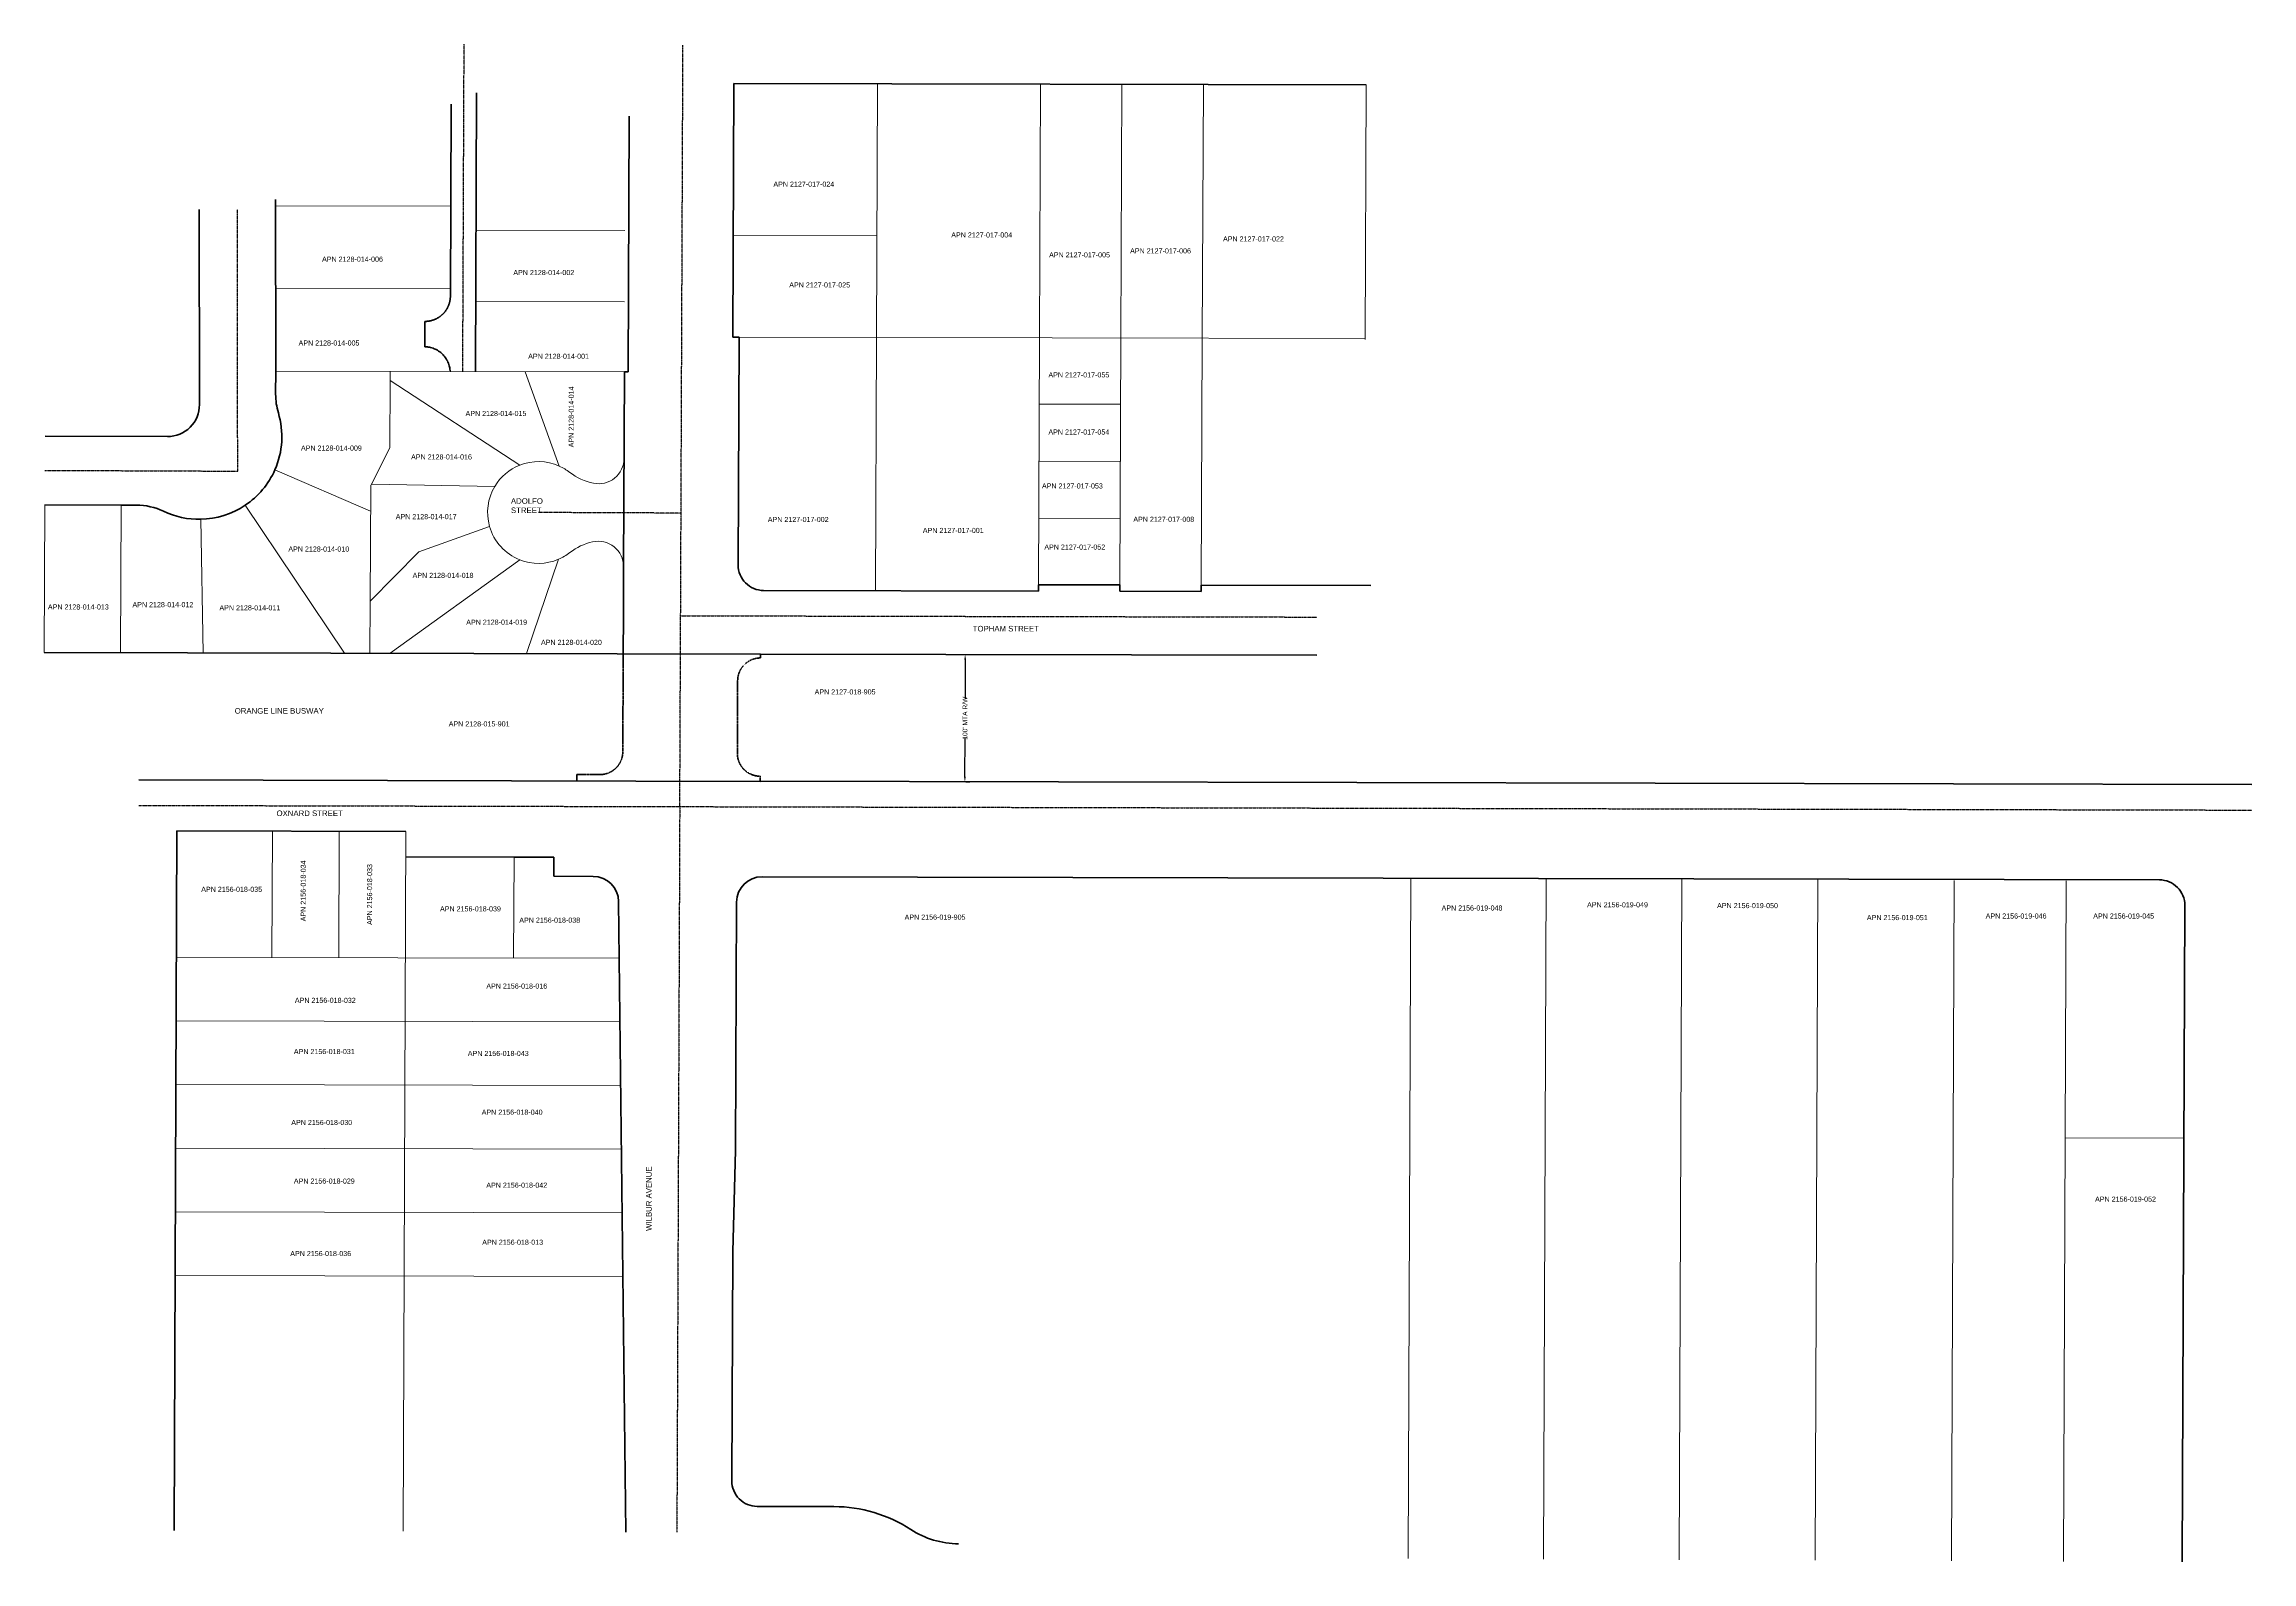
# Model space of a CAD drawing. Header units: feet. Extents: x 6396409 to 6445695, y 1882632 to 1891679.
# Drawn here: x 6396409 to 6398144, y 1887810 to 1889003 of the extents above; entities that cross this region are included whole.
import ezdxf

# ---------------------------------------------------------------- set-up
doc = ezdxf.new("R2010")
doc.units = ezdxf.units.FT
doc.header["$MEASUREMENT"] = 0
doc.linetypes.add('CENTER2', pattern=[1.125, 0.75, -0.125, 0.125, -0.125])
doc.linetypes.add('DASHED2', pattern=[0.375, 0.25, -0.125])
for name, color, linetype, lineweight in [('R-PROP-PRCL', 4, 'Continuous', 18), ('R-Row-Authority', 30, 'Continuous', 140), ('R-Row-Ease', 5, 'DASHED2', 50), ('R-Row-Ppanno', 7, 'Continuous', 5), ('R-Row-Scl', 1, 'CENTER2', 25), ('R-Row-Sname', 8, 'Continuous', 0), ('R-Row-Srow', 6, 'Continuous', 50), ('VB-BNDY-CALC-TR0320-020', 1, 'Continuous', 35)]:
    doc.layers.add(name, color=color, linetype=linetype, lineweight=lineweight)
doc.styles.add('G1_1 8_0', font='arial.ttf')
doc.styles.add('G4_7 32', font='arial.ttf', dxfattribs={"height": 0.219})
doc.styles.add('NCS1-Anno', font='arial.ttf', dxfattribs={"width": 0.8, "height": 0.09375})
doc.dimstyles.new('Annotative (NCS1)', dxfattribs={"dimscale": 100, "dimtxt": 0.09375, "dimasz": 0.1, "dimexe": 0.1, "dimexo": 0.04, "dimgap": 0.05, "dimtad": 0, "dimdec": 3, "dimzin": 0, "dimdsep": 46, "dimtxsty": 'NCS1-Anno', "dimcen": 0.05, "dimaunit": 1, "dimadec": 3, "dimazin": 0, "dimtfac": 1, "dimtdec": 3, "dimtofl": 0, "dimtmove": 0, "dimatfit": 3, "dimfxl": 0.1, "dimtolj": 1, "dimtzin": 0, "dimarcsym": 0})

# ---------------------------------------------------------------- blocks, each defined once
blk = doc.blocks.new('*D2200')
at = {"layer": 'Defpoints', "color": 0, "transparency": 16777216}
for p in [(6397132.1, 1888523.3), (6397131.9, 1888423.3), (6397132.7, 1888423.3)]:
    blk.add_point(p, dxfattribs=at)
at = {"layer": 'R-Row-Srow', "color": 0, "lineweight": -2, "transparency": 16777216}
for p, q in [((6397132.9, 1888519.3), (6397132.8, 1888488.6)), ((6397133.7, 1888523.3), (6397136.9, 1888523.3)), ((6397132.7, 1888427.3), (6397132.8, 1888458)), ((6397133.5, 1888423.3), (6397136.7, 1888423.3))]:
    blk.add_line(p, q, dxfattribs=at)
at = {"layer": 'R-Row-Srow', "color": 0, "transparency": 16777216}
for points in [[(6397132.2, 1888519.3), (6397133.6, 1888519.3), (6397132.9, 1888523.3)], [(6397132, 1888427.3), (6397133.4, 1888427.3), (6397132.7, 1888423.3)]]:
    blk.add_solid(points, dxfattribs=at)
at = {"layer": 'R-Row-Srow', "color": 0, "transparency": 16777216, "insert": (6397132.8, 1888473.3), "char_height": 3.75, "attachment_point": 5, "rotation": 89.872, "style": 'NCS1-Anno'}
blk.add_mtext("\\A1;100' MTA R/W", dxfattribs=at)

msp = doc.modelspace()

# ---------------------------------------------------------------- linework, layer by layer
at = {"layer": 'R-PROP-PRCL'}
for p, q in [((6397063.2485, 1888772.4004), (6397064.0574, 1888971.8796)), ((6397191.2475, 1888771.8814), (6397192.0574, 1888971.6215)), ((6397255.247, 1888771.6219), (6397256.0569, 1888971.3619)), ((6397319.2464, 1888771.3624), (6397320.0564, 1888971.1024)), ((6397447.2454, 1888770.8433), (6397448.0574, 1888971.1053)), ((6396591.0489, 1888876.0342), (6396728.7048, 1888875.7266)), ((6396748.6284, 1888856.8521), (6396865.3859, 1888856.5912)), ((6396950.5739, 1888852.8581), (6397063.5739, 1888852.6303)), ((6396591.3623, 1888811.0334), (6396728.4412, 1888810.7271)), ((6396748.4013, 1888800.8525), (6396865.2608, 1888800.5913)), ((6396955.2495, 1888772.8486), (6397447.2495, 1888771.8565)), ((6397062.4418, 1888573.457), (6397063.2486, 1888772.4106)), ((6397190.4621, 1888578.1989), (6397191.2475, 1888771.8916)), ((6397254.4621, 1888578.0698), (6397255.247, 1888771.6321)), ((6397318.4621, 1888577.9407), (6397319.2465, 1888771.3726)), ((6396591.217, 1888746.0335), (6396865.1375, 1888745.4215)), ((6396680.9608, 1888685.803), (6396681.1872, 1888738.8025)), ((6396681.1872, 1888738.8025), (6396681.2173, 1888745.8324)), ((6396782.8974, 1888672.1236), (6396681.1872, 1888738.8025)), ((6396813.9787, 1888671.4641), (6396787.1947, 1888745.5956)), ((6397190.7484, 1888720.1986), (6397255.0379, 1888720.069)), ((6396666.5534, 1888657.3418), (6396680.9608, 1888685.803)), ((6397190.6577, 1888675.1987), (6397254.6577, 1888675.0696)), ((6396665.7093, 1888635.8733), (6396590.5855, 1888668.6025)), ((6396665.4076, 1888565.2537), (6396665.7947, 1888655.8432)), ((6396763.3021, 1888655.4349), (6396666.5534, 1888657.3418)), ((6396409.2333, 1888524.8961), (6396409.7293, 1888640.9753)), ((6396469.2328, 1888524.6397), (6396469.7293, 1888640.8368)), ((6396645.252, 1888524.3687), (6396567.22, 1888640.6079)), ((6396534.2322, 1888524.362), (6396532.2383, 1888629.5954)), ((6396759.1653, 1888624.0625), (6396703.5628, 1888604.1554)), ((6397190.567, 1888630.1988), (6397254.567, 1888630.0697)), ((6396665.4076, 1888565.2537), (6396703.5628, 1888604.1554)), ((6396782.8668, 1888597.7805), (6396681.2327, 1888524.2884)), ((6396813.3981, 1888598.1738), (6396788.2326, 1888524.0493)), ((6396665.2327, 1888524.3241), (6396665.4076, 1888565.2537)), ((6396588.5408, 1888384.3672), (6396588.1497, 1888285.1157)), ((6396641.0404, 1888384.1603), (6396640.6497, 1888284.9984)), ((6396693.5412, 1888384.2605), (6396691.3736, 1887834.1627)), ((6396778.4623, 1888364.0707), (6396778.1495, 1888284.6912)), ((6397483.0102, 1888347.4965), (6397480.9026, 1887812.6485)), ((6397589.5093, 1888347.0768), (6397587.4017, 1887812.2005)), ((6397696.0085, 1888346.6572), (6397693.9008, 1887811.7525)), ((6397803.0077, 1888346.2355), (6397800.8998, 1887811.3024)), ((6397910.1368, 1888345.8134), (6397908.0289, 1887810.8518)), ((6397997.9562, 1888345.4674), (6397995.8481, 1887810.4823)), ((6396513.1498, 1888285.2833), (6396861.1489, 1888284.5058)), ((6396513.0381, 1888235.2834), (6396861.728, 1888234.5043)), ((6396512.9264, 1888185.2836), (6396862.3071, 1888184.5029)), ((6396512.8147, 1888135.2837), (6396862.8861, 1888134.5015)), ((6397997.1597, 1888143.3472), (6398090.5396, 1888143.1385)), ((6396512.7029, 1888085.2838), (6396863.4652, 1888084.5001)), ((6396512.5912, 1888035.2839), (6396864.0442, 1888034.4987))]:
    msp.add_line(p, q, dxfattribs=at)
for centre, radius, start, end in [((6396797.6562, 1888634.946), 40, 111.6521122, 149.1879455), ((6396797.6562, 1888634.946), 40, 65.9168344, 111.6521122), ((6396797.6562, 1888634.946), 40, 52.1293344, 65.9168344), ((6396844.8593, 1888677.5481), 20.0029, 258.5229355, 359.7580343), ((6396797.6562, 1888634.946), 40, 149.1879455, 195.7885011), ((6396849.8361, 1888702.0448), 45, 232.1293344, 258.5190567), ((6396797.6562, 1888634.946), 40, 195.7885011, 248.3007233), ((6396797.6562, 1888634.946), 40, 293.1754456, 308.0629455), ((6396850.0609, 1888568.0226), 45, 102.8126678, 128.0629455), ((6396844.5168, 1888592.4001), 20, 359.7676678, 102.8126678), ((6396797.6562, 1888634.946), 40, 248.3007233, 293.1754456)]:
    msp.add_arc(centre, radius, start, end, dxfattribs=at)
at = {"layer": 'R-Row-Authority'}
for p, q in [((6396409.2333, 1888524.8961), (6396972.1859, 1888523.6156)), ((6396972.1859, 1888523.6389), (6397409.2992, 1888522.7575)), ((6396483.6586, 1888424.7296), (6396971.85, 1888423.6305)), ((6396971.85, 1888423.6388), (6398143.9147, 1888421.02))]:
    msp.add_line(p, q, dxfattribs=at)
at = {"layer": 'R-Row-Ease'}
for p, q in [((6396863.9034, 1888446.8432), (6396864.2326, 1888523.8795)), ((6396972.1791, 1888520.6389), (6396972.1859, 1888523.6389)), ((6396953.8994, 1888445.7156), (6396954.143, 1888502.7159)), ((6396827.8634, 1888428.9605), (6396845.8634, 1888428.9203)), ((6396971.85, 1888423.6371), (6396971.859, 1888427.6387))]:
    msp.add_line(p, q, dxfattribs=at)
msp.add_lwpolyline([(6396827.8634, 1888428.9605), (6396827.8522, 1888423.9605)], dxfattribs=at)
for centre, start, end in [((6396972.1428, 1888502.6389), 89.8844683, 179.7551725), ((6396845.9036, 1888446.9202), 269.8719811, 359.7551726), ((6396971.8992, 1888445.6387), 179.7551726, 269.8719811)]:
    msp.add_arc(centre, 18, start, end, dxfattribs=at)
at = {"layer": 'R-Row-Scl'}
for p, q in [((6396738.1777, 1888745.7234), (6396739.2214, 1889003.1173)), ((6396909.3609, 1888553.8021), (6396911.18, 1889002.42)), ((6396561.3186, 1888667.4581), (6396561.0527, 1888873.1019)), ((6396728.1776, 1888745.7275), (6396728.1776, 1888745.7206)), ((6396409.8415, 1888668.0848), (6396561.3186, 1888667.4581)), ((6396665.7947, 1888655.8429), (6396666.5534, 1888657.3418)), ((6396909.688, 1888634.4749), (6396797.6589, 1888634.9292)), ((6396908.7198, 1888403.7798), (6396909.3609, 1888553.8021)), ((6396909.3609, 1888553.8021), (6397409.3597, 1888552.7574)), ((6396483.6139, 1888404.7296), (6398143.87, 1888401.02)), ((6396908.6198, 1888403.78), (6396906.3719, 1887833.3156))]:
    msp.add_line(p, q, dxfattribs=at)
at = {"layer": 'R-Row-Srow'}
for p, q in [((6396748.1776, 1888745.6828), (6396749.0663, 1888964.8479)), ((6396950.2495, 1888772.8586), (6396951.0574, 1888972.1074)), ((6396951.0574, 1888972.1074), (6397448.0574, 1888971.1053)), ((6396728.4149, 1888804.2325), (6396729.0296, 1888955.8338)), ((6396868.1375, 1888745.4148), (6396868.9527, 1888946.4403)), ((6396708.2701, 1888765.1705), (6396708.3541, 1888785.1699)), ((6396950.2495, 1888772.8586), (6396955.2495, 1888772.8486)), ((6396954.5232, 1888593.7471), (6396955.2495, 1888772.8486)), ((6396864.5167, 1888592.319), (6396865.1375, 1888745.4215)), ((6396865.1375, 1888745.4215), (6396868.1375, 1888745.4148)), ((6396864.3612, 1888553.9855), (6396864.5167, 1888592.319)), ((6396974.4813, 1888573.6661), (6397190.4419, 1888573.2149)), ((6396864.2326, 1888523.8795), (6396864.3613, 1888553.9953)), ((6396513.5414, 1888384.6627), (6396511.375, 1887834.872)), ((6396513.5414, 1888384.6627), (6396693.5412, 1888384.2605)), ((6396693.4624, 1888364.2606), (6396778.4623, 1888364.0707)), ((6396778.5198, 1888364.0856), (6396809.7178, 1888364.0125)), ((6396809.6779, 1888349.0009), (6396809.7178, 1888364.0125)), ((6396809.6779, 1888349.0009), (6396840.6778, 1888348.9317)), ((6396973.3689, 1888348.6352), (6398071.3054, 1888346.182)), ((6396860.6318, 1888329.1633), (6396866.3723, 1887833.4732)), ((6396953.3244, 1888328.714), (6396952.5559, 1888133.7029)), ((6398091.2606, 1888326.1032), (6398089.2273, 1887810.0895)), ((6396950.2406, 1888053.6879), (6396949.5317, 1887873.7631)), ((6396969.4868, 1887853.6844), (6397029.7862, 1887853.5496))]:
    msp.add_line(p, q, dxfattribs=at)
for points in [[(6396708.3541, 1888785.1699), (6396708.7028, 1888785.1714), (6396709.0518, 1888785.1792), (6396709.4006, 1888785.1929), (6396709.7491, 1888785.2127), (6396710.0973, 1888785.2387), (6396710.4448, 1888785.2707), (6396710.7918, 1888785.3087), (6396711.1381, 1888785.3527), (6396711.4836, 1888785.4029), (6396711.8281, 1888785.4592), (6396712.1716, 1888785.5212), (6396712.5138, 1888785.5894), (6396712.8548, 1888785.6634), (6396713.1946, 1888785.7434), (6396713.5331, 1888785.8294), (6396713.8698, 1888785.9214), (6396714.2048, 1888786.0192), (6396714.538, 1888786.1227), (6396714.8695, 1888786.2319), (6396715.199, 1888786.3472), (6396715.5265, 1888786.4679), (6396715.8518, 1888786.5944), (6396716.175, 1888786.7267), (6396716.4955, 1888786.8647), (6396716.8138, 1888787.0079), (6396717.1295, 1888787.1569), (6396717.4425, 1888787.3114), (6396717.7528, 1888787.4712), (6396718.0603, 1888787.6364), (6396718.3648, 1888787.8072), (6396718.6663, 1888787.9829), (6396718.9648, 1888788.1642), (6396719.2598, 1888788.3504), (6396719.5518, 1888788.5419), (6396719.8403, 1888788.7382), (6396720.1253, 1888788.9397), (6396720.4068, 1888789.1462), (6396720.6845, 1888789.3574), (6396720.9585, 1888789.5737), (6396721.2288, 1888789.7947), (6396721.4953, 1888790.0202), (6396721.7578, 1888790.2504), (6396722.016, 1888790.4849), (6396722.2703, 1888790.7242), (6396722.5203, 1888790.9679), (6396722.7658, 1888791.2157), (6396723.0073, 1888791.4679), (6396723.244, 1888791.7242), (6396723.4765, 1888791.9847), (6396723.7043, 1888792.2492), (6396723.9275, 1888792.5177), (6396724.146, 1888792.7899), (6396724.3595, 1888793.0659), (6396724.5683, 1888793.3457), (6396724.7723, 1888793.6289), (6396724.9713, 1888793.9157), (6396725.165, 1888794.2059), (6396725.3538, 1888794.4997), (6396725.5375, 1888794.7964), (6396725.716, 1888795.0964), (6396725.889, 1888795.3994), (6396726.057, 1888795.7054), (6396726.2195, 1888796.0144), (6396726.3765, 1888796.3262), (6396726.528, 1888796.6406), (6396726.674, 1888796.9576), (6396726.8148, 1888797.2771), (6396726.9495, 1888797.5989), (6396727.079, 1888797.9231), (6396727.2025, 1888798.2496), (6396727.3205, 1888798.5781), (6396727.4325, 1888798.9086), (6396727.539, 1888799.2411), (6396727.6395, 1888799.5754), (6396727.7343, 1888799.9114), (6396727.823, 1888800.2489), (6396727.906, 1888800.5881), (6396727.983, 1888800.9284), (6396728.054, 1888801.2701), (6396728.119, 1888801.6131), (6396728.178, 1888801.9571), (6396728.231, 1888802.3021), (6396728.278, 1888802.6481), (6396728.319, 1888802.9946), (6396728.354, 1888803.3419), (6396728.3828, 1888803.6899), (6396728.4055, 1888804.0381), (6396728.4223, 1888804.3869), (6396728.433, 1888804.7356), (6396728.4375, 1888805.0849)], [(6396728.1773, 1888745.7275), (6396728.1425, 1888746.482), (6396728.0465, 1888747.5245), (6396727.896, 1888748.5607), (6396727.6918, 1888749.5877), (6396727.5258, 1888750.2657), (6396727.2325, 1888751.271), (6396726.8873, 1888752.2592), (6396726.4905, 1888753.2285), (6396726.0438, 1888754.1752), (6396725.7185, 1888754.793), (6396725.191, 1888755.6975), (6396724.6168, 1888756.573), (6396723.9975, 1888757.4172), (6396723.335, 1888758.228), (6396722.6308, 1888759.003), (6396722.1393, 1888759.4987), (6396721.6308, 1888759.977), (6396720.8373, 1888760.6605), (6396720.0095, 1888761.3012), (6396719.149, 1888761.898), (6396718.2585, 1888762.4487), (6396717.3405, 1888762.9522), (6396716.3973, 1888763.407), (6396715.756, 1888763.6825), (6396714.7768, 1888764.0535), (6396713.7796, 1888764.3725), (6396712.7668, 1888764.639), (6396712.0846, 1888764.787), (6396711.0528, 1888764.9642), (6396710.3603, 1888765.0522), (6396709.3168, 1888765.1387), (6396708.2701, 1888765.1705)], [(6396950.2406, 1888053.6879), (6396952.5559, 1888133.7029)]]:
    msp.add_lwpolyline(points, dxfattribs=at)
for centre, radius, start, end in [((6396974.523, 1888593.666), 20, 179.7676678, 269.8802939), ((6396840.6331, 1888328.9317), 20, 0.6635009, 89.8719811), ((6396973.3242, 1888328.6352), 20, 89.8719811, 179.7742324), ((6398071.2607, 1888326.182), 20, 359.7742324, 89.8719811), ((6396969.5315, 1887873.6843), 20, 179.7742324, 269.8719811), ((6397029.5382, 1887742.5499), 111, 56.8933562, 89.8719811), ((6397127.854, 1887893.3279), 69, 236.8933562, 269.8674926)]:
    msp.add_arc(centre, radius, start, end, dxfattribs=at)
at = {"layer": 'VB-BNDY-CALC-TR0320-020'}
for p, q in [((6396591.2171, 1888746.0162), (6396591.0425, 1888881.0342)), ((6396531.251, 1888719.7187), (6396531.0527, 1888873.0631)), ((6396591.142, 1888727.8764), (6396591.2171, 1888746.0162)), ((6396409.9532, 1888695.0846), (6396506.1476, 1888694.6866)), ((6396409.7298, 1888641.085), (6396469.7293, 1888640.8368)), ((6396469.7293, 1888640.8368), (6396481.6992, 1888640.7873)), ((6397190.4419, 1888573.2149), (6397190.4621, 1888578.1989)), ((6397190.4621, 1888578.1989), (6397254.4621, 1888578.0698)), ((6397254.4419, 1888573.0811), (6397254.4621, 1888578.0698)), ((6397254.4419, 1888573.0811), (6397318.4419, 1888572.9474)), ((6397318.4363, 1888577.9408), (6397451.6421, 1888577.6722)), ((6397318.4419, 1888572.9474), (6397318.4621, 1888577.9407))]:
    msp.add_line(p, q, dxfattribs=at)
for centre, radius, start, end in [((6396641.1416, 1888727.6695), 50, 179.7629504, 196.7204504), ((6396506.251, 1888719.6864), 25, 269.7629504, 0.0740859), ((6396531.0038, 1888694.5837), 65, 336.4398948, 16.7204504), ((6396531.0038, 1888694.5837), 65, 303.8604504, 336.4398948), ((6396481.4923, 1888590.7877), 50, 64.4985059, 89.7629504), ((6396531.0038, 1888694.5837), 65, 244.4985059, 271.0882281), ((6396531.0038, 1888694.5837), 65, 271.0882281, 303.8604504)]:
    msp.add_arc(centre, radius, start, end, dxfattribs=at)

# ---------------------------------------------------------------- texts
at = {"layer": 'R-Row-Ppanno', "char_height": 4, "attachment_point": 8, "line_spacing_factor": 0.8, "style": 'G1_1 8_0'}
for s, insert in [('APN 2127-017-024', (6397006.1509, 1888890.9894)), ('APN 2127-017-004', (6397145.8936, 1888851.0685)), ('APN 2127-017-006', (6397286.4386, 1888838.5674)), ('APN 2127-017-022', (6397359.4525, 1888847.9432)), ('APN 2128-014-006', (6396651.5121, 1888832.022)), ('APN 2128-014-002', (6396801.819, 1888821.5259)), ('APN 2127-017-005', (6397222.7855, 1888835.4421)), ('APN 2127-017-025', (6397018.5873, 1888811.7963)), ('APN 2128-014-005', (6396633.058, 1888766.1555)), ('APN 2128-014-001', (6396813.4531, 1888755.7183)), ('APN 2127-017-055', (6397222.2506, 1888741.0944)), ('APN 2128-014-015', (6396764.2423, 1888710.7263)), ('APN 2128-014-009', (6396634.9302, 1888683.5423)), ('APN 2127-017-054', (6397222.2506, 1888696.1613)), ('APN 2128-014-016', (6396721.4503, 1888676.5842)), ('APN 2127-017-053', (6397217.169, 1888653.7638)), ('APN 2128-014-017', (6396709.415, 1888629.6462)), ('APN 2127-017-002', (6397001.738, 1888627.4054)), ('APN 2127-017-001', (6397123.5615, 1888618.7962)), ('APN 2127-017-008', (6397288.9794, 1888627.5823)), ('APN 2128-014-010', (6396625.0345, 1888604.1723)), ('APN 2127-017-052', (6397219.0412, 1888605.7055)), ('APN 2128-014-018', (6396722.6538, 1888583.4748)), ('APN 2128-014-013', (6396436.081, 1888558.6496)), ('APN 2128-014-012', (6396502.5424, 1888560.4775)), ('APN 2128-014-011', (6396570.8759, 1888558.0009)), ('APN 2128-014-019', (6396764.7772, 1888546.6792)), ('APN 2128-014-020', (6396823.5254, 1888530.8214)), ('APN 2127-018-905', (6397038.5486, 1888491.8965)), ('APN 2128-015-901', (6396751.0228, 1888466.7378)), ('APN 2156-018-035', (6396556.5673, 1888336.6966)), ('APN 2156-018-039', (6396744.1998, 1888321.342)), ('APN 2156-019-048', (6397531.1555, 1888322.0137)), ('APN 2156-019-049', (6397645.4904, 1888324.5493)), ('APN 2156-019-050', (6397747.6563, 1888323.9007)), ('APN 2156-018-038', (6396806.4744, 1888312.4526)), ('APN 2156-019-905', (6397109.2529, 1888314.8197)), ('APN 2156-019-051', (6397865.3344, 1888314.4659)), ('APN 2156-019-046', (6397958.6744, 1888315.7042)), ('APN 2156-019-045', (6398043.1887, 1888315.7042)), ('APN 2156-018-032', (6396630.1468, 1888249.4284)), ('APN 2156-018-016', (6396780.5908, 1888260.6173)), ('APN 2156-018-031', (6396629.3488, 1888209.1814)), ('APN 2156-018-043', (6396766.0328, 1888207.6846)), ('APN 2156-018-030', (6396627.327, 1888153.4203)), ('APN 2156-018-040', (6396776.9478, 1888161.5018)), ('APN 2156-018-029', (6396629.3488, 1888107.3569)), ('APN 2156-018-042', (6396780.5872, 1888104.1243)), ('APN 2156-019-052', (6398044.6596, 1888093.1615)), ('APN 2156-018-013', (6396777.3522, 1888059.273)), ('APN 2156-018-036', (6396626.5182, 1888050.3836))]:
    msp.add_mtext_dynamic_manual_height_columns(s, width=51.425007, gutter_width=1, heights=[10.4908], dxfattribs=dict(at, insert=insert))
at = {"layer": 'R-Row-Ppanno', "char_height": 4, "attachment_point": 8, "rotation": 90, "line_spacing_factor": 0.8, "style": 'G1_1 8_0'}
for s, insert in [('APN 2128-014-014', (6396825.4151, 1888710.1016)), ('APN 2156-018-034', (6396614.8714, 1888337.5221)), ('APN 2156-018-033', (6396667.0242, 1888334.6917))]:
    msp.add_mtext_dynamic_manual_height_columns(s, width=51.425007, gutter_width=1, heights=[10.4908], dxfattribs=dict(at, insert=insert))
at = {"layer": 'R-Row-Sname', "char_height": 4.38, "attachment_point": 1, "style": 'G4_7 32'}
for s, insert, width in [('ADOLFO \\PSTREET', (6396776, 1888646.1819), 27.780697), ('TOPHAM STREET', (6397138.8601, 1888545.8294), 104.253953), ('ORANGE LINE BUSWAY', (6396558.9703, 1888481.2344), 104.253953), ('OXNARD STREET', (6396591.8531, 1888400.7006), 104.253953)]:
    msp.add_mtext(s, dxfattribs=dict(at, insert=insert, width=width))
at = {"layer": 'R-Row-Sname', "insert": (6396882.2367, 1888070.2552), "char_height": 4.38, "width": 104.253953, "attachment_point": 1, "rotation": 90, "style": 'G4_7 32'}
msp.add_mtext('WILBUR AVENUE', dxfattribs=at)

# ---------------------------------------------------------------- dimensions: what is measured, and where the dimension line sits
at = {"layer": 'R-Row-Srow'}
dim = msp.add_aligned_dim(p1=(6397132.1051, 1888523.3164), p2=(6397131.8816, 1888423.2812), distance=0.8075, text="100' MTA R/W", dimstyle='Annotative (NCS1)', dxfattribs=at)
dim.commit()
dim.dimension.update_dxf_attribs({"geometry": '*D2200', "text_midpoint": (6397132.8009, 1888473.297)})

doc.saveas('drawing.dxf')
